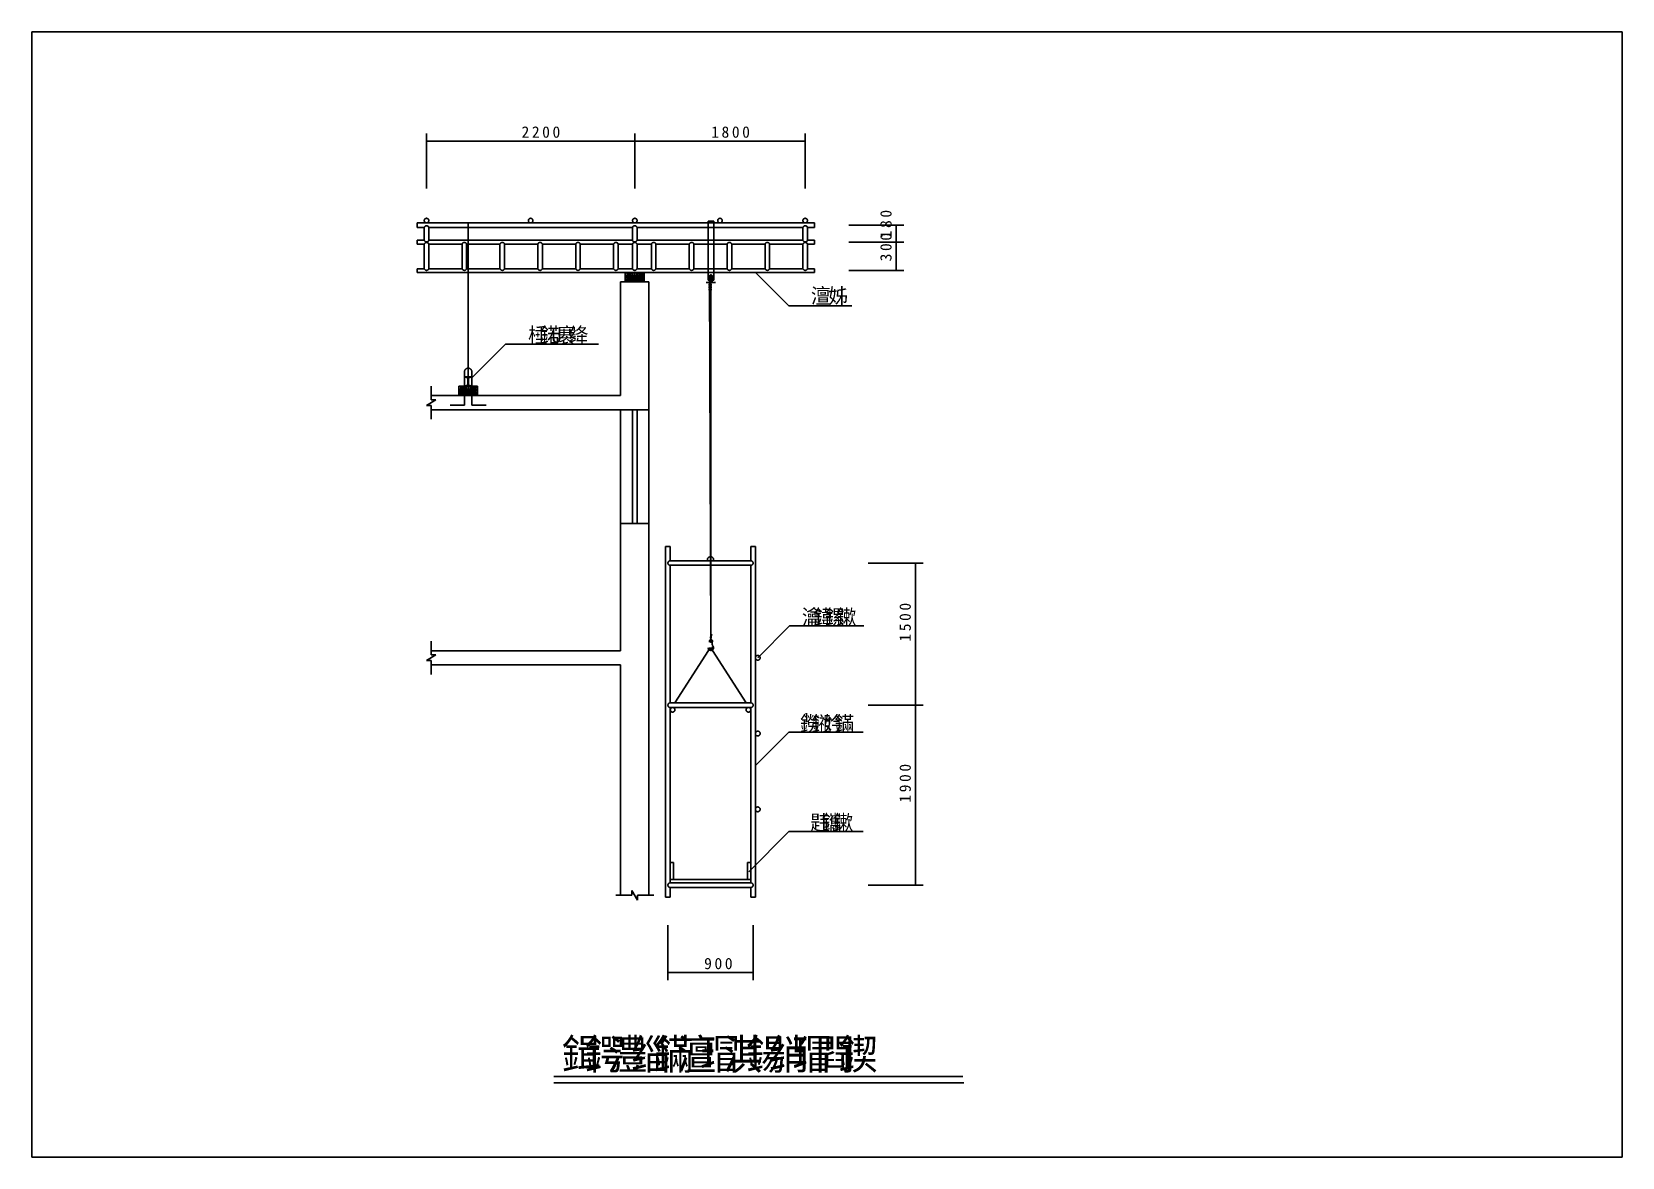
# Model space of a CAD drawing. Header units: metres. Extents: x 0 to 420, y 0 to 297.
import ezdxf

# ---------------------------------------------------------------- set-up
doc = ezdxf.new("R2010")
doc.units = ezdxf.units.M
doc.layers.add(' ', color=7, linetype='Continuous')
doc.layers.add('1651', color=7, linetype='Continuous')

msp = doc.modelspace()

# ---------------------------------------------------------------- texts
at = {"layer": ' '}
for s, height, p in [('2', 3, (129.33, 269.06)), ('2', 3, (132.06, 269.06)), ('0', 3, (134.78, 269.06)), ('0', 3, (137.51, 269.06)), ('1', 3, (179.42, 269.06)), ('8', 3, (182.15, 269.06)), ('0', 3, (184.88, 269.06)), ('0', 3, (187.6, 269.06)), ('澶', 4, (205.77, 225.32)), ('姊', 4, (210.33, 225.32)), ('棰', 4, (131.1, 214.94)), ('鍩', 4, (134.15, 214.94)), ('U', 4, (137.19, 214.94)), ('褰', 4, (138.71, 214.94)), ('绛', 4, (141.75, 214.94)), ('瀹', 4, (203.38, 140.55)), ('鍏', 4, (206.42, 140.55)), ('鏍', 4, (209.46, 140.55)), ('鏉', 4, (212.51, 140.55)), ('鐒', 4, (202.89, 112.4)), ('1', 2.5, (203.74, 114.81)), ('1', 2.5, (203.74, 114.81)), ('1', 2.5, (203.74, 114.81)), ('鎺', 4, (205.94, 112.4)), ('妗', 4, (208.98, 112.4)), ('鏋', 4, (212.02, 112.4)), ('韪', 4, (205.57, 86.34)), ('鑴', 4, (208.62, 86.34)), ('鏉', 4, (211.66, 86.34)), ('韪', 0.02, (206.77, 87.81)), ('鑴', 0.02, (206.78, 87.81)), ('鏉', 0.02, (206.8, 87.81)), ('9', 3, (177.56, 49.61)), ('0', 3, (180.29, 49.61)), ('0', 3, (183.02, 49.61))]:
    msp.add_text(s, height=height, dxfattribs=at).set_placement(p)
for s, p in [('0', (227.05, 247.96)), ('8', (227.05, 245.23)), ('0', (227.05, 241.88)), ('1', (227.05, 242.5)), ('0', (227.05, 239.15)), ('3', (227.05, 236.42)), ('0', (232.13, 144.25)), ('0', (232.13, 141.52)), ('5', (232.13, 138.8)), ('1', (232.13, 136.07)), ('0', (232.13, 101.75)), ('0', (232.13, 99.02)), ('9', (232.13, 96.3)), ('1', (232.13, 93.57))]:
    msp.add_text(s, height=3, rotation=90, dxfattribs=at).set_placement(p)
for s, p in [('鍓', (139.96, 23.16)), ('鍔', (146.04, 23.16)), ('澧', (152.13, 23.16)), ('缁', (158.22, 23.16)), ('鏋', (164.31, 23.16)), ('澶', (170.39, 23.16)), ('瑁', (176.48, 23.16)), ('淇', (182.57, 23.16)), ('鍚', (188.65, 23.16)), ('绡', (194.74, 23.16)), ('瑁', (200.83, 23.16)), ('閰', (206.91, 23.16)), ('鍥', (213, 23.16))]:
    msp.add_text(s, height=8).set_placement(p)

# ---------------------------------------------------------------- linework, layer by layer
at = {"layer": ' '}
for p, q in [((104.24, 255.65), (104.24, 270.15)), ((159.24, 255.65), (159.24, 270.15)), ((159.24, 255.65), (159.24, 270.15)), ((204.24, 255.65), (204.24, 270.15)), ((104.24, 268.15), (159.24, 268.15)), ((159.24, 268.15), (204.24, 268.15)), ((101.76, 246.59), (206.74, 246.59)), ((101.76, 246.59), (101.76, 245.39)), ((101.76, 245.39), (103.64, 245.39)), ((103.64, 245.39), (103.64, 241.99)), ((104.84, 245.39), (158.64, 245.39)), ((104.84, 245.39), (104.84, 241.99)), ((115.24, 203.49), (115.24, 246.59)), ((158.64, 245.39), (158.64, 241.99)), ((159.84, 245.39), (203.64, 245.39)), ((159.84, 245.39), (159.84, 241.99)), ((178.59, 246.99), (178.59, 231.49)), ((178.59, 246.99), (180.09, 246.99)), ((180.09, 246.99), (180.09, 231.49)), ((203.64, 245.39), (203.64, 241.99)), ((204.84, 245.39), (206.74, 245.39)), ((204.84, 245.39), (204.84, 241.99)), ((206.74, 246.59), (206.74, 245.39)), ((215.8, 245.99), (230.3, 245.99)), ((228.3, 241.49), (228.3, 245.99)), ((101.76, 241.99), (101.76, 240.99)), ((101.76, 241.99), (103.64, 241.99)), ((101.76, 240.99), (103.64, 240.99)), ((103.64, 240.99), (103.64, 234.49)), ((104.84, 241.99), (158.64, 241.99)), ((104.84, 240.99), (113.64, 240.99)), ((104.84, 240.99), (104.84, 234.49)), ((113.64, 240.99), (113.64, 234.49)), ((114.84, 240.99), (114.84, 234.49)), ((114.84, 240.99), (123.64, 240.99)), ((123.64, 240.99), (123.64, 234.49)), ((124.84, 240.99), (124.84, 234.49)), ((124.84, 240.99), (133.64, 240.99)), ((133.64, 240.99), (133.64, 234.49)), ((134.84, 240.99), (143.64, 240.99)), ((134.84, 240.99), (134.84, 234.49)), ((143.64, 240.99), (143.64, 234.49)), ((144.84, 240.99), (153.64, 240.99)), ((144.84, 240.99), (144.84, 234.49)), ((153.64, 240.99), (153.64, 234.49)), ((154.84, 240.99), (158.64, 240.99)), ((154.84, 240.99), (154.84, 234.49)), ((158.64, 240.99), (158.64, 234.49)), ((159.84, 241.99), (203.64, 241.99)), ((159.84, 240.99), (163.64, 240.99)), ((159.84, 240.99), (159.84, 234.49)), ((163.64, 240.99), (163.64, 234.49)), ((164.84, 240.99), (173.64, 240.99)), ((164.84, 240.99), (164.84, 234.49)), ((173.64, 240.99), (173.64, 234.49)), ((174.84, 240.99), (174.84, 234.49)), ((174.84, 240.99), (183.64, 240.99)), ((183.64, 240.99), (183.64, 234.49)), ((184.84, 240.99), (193.64, 240.99)), ((184.84, 240.99), (184.84, 234.49)), ((193.64, 240.99), (193.64, 234.49)), ((194.84, 240.99), (203.64, 240.99)), ((194.84, 240.99), (194.84, 234.49)), ((203.64, 240.99), (203.64, 234.49)), ((204.84, 241.99), (206.74, 241.99)), ((204.84, 240.99), (206.74, 240.99)), ((204.84, 240.99), (204.84, 234.49)), ((206.74, 241.99), (206.74, 240.99)), ((215.8, 241.49), (230.3, 241.49)), ((215.8, 241.49), (230.3, 241.49)), ((228.3, 241.49), (228.3, 233.99)), ((228.3, 241.49), (228.3, 239.49)), ((101.76, 234.49), (101.76, 233.49)), ((101.76, 234.49), (103.64, 234.49)), ((101.76, 233.49), (206.74, 233.49)), ((104.84, 234.49), (113.64, 234.49)), ((114.84, 234.49), (123.64, 234.49)), ((124.84, 234.49), (133.64, 234.49)), ((134.84, 234.49), (143.64, 234.49)), ((144.84, 234.49), (153.64, 234.49)), ((154.84, 234.49), (158.64, 234.49)), ((156.74, 233.49), (157.99, 233.49)), ((156.74, 230.99), (156.74, 233.49)), ((157.99, 230.99), (156.81, 231.13)), ((157.99, 230.99), (156.82, 232.79)), ((157.99, 230.99), (156.87, 231.64)), ((157.99, 230.99), (157.17, 233.42)), ((157.99, 230.99), (157.86, 233.15)), ((157.99, 230.99), (157.99, 233.49)), ((159.24, 233.49), (157.99, 233.49)), ((157.99, 230.99), (157.99, 233.49)), ((157.99, 230.99), (158.82, 233.42)), ((157.99, 230.99), (158.12, 233.15)), ((157.99, 230.99), (159.16, 232.79)), ((157.99, 230.99), (159.11, 231.64)), ((157.99, 230.99), (159.17, 231.13)), ((159.24, 230.99), (159.24, 233.49)), ((159.24, 233.49), (160.49, 233.49)), ((159.24, 230.99), (159.24, 233.49)), ((160.49, 230.99), (159.31, 231.13)), ((160.49, 230.99), (159.32, 232.79)), ((160.49, 230.99), (159.37, 231.64)), ((160.49, 230.99), (159.67, 233.42)), ((159.84, 234.49), (163.64, 234.49)), ((160.49, 230.99), (160.36, 233.15)), ((161.74, 233.49), (160.49, 233.49)), ((160.49, 230.99), (160.49, 233.49)), ((160.49, 230.99), (160.49, 233.49)), ((160.49, 230.99), (161.32, 233.42)), ((160.49, 230.99), (160.62, 233.15)), ((160.49, 230.99), (161.66, 232.79)), ((160.49, 230.99), (161.61, 231.64)), ((160.49, 230.99), (161.67, 231.13)), ((161.74, 230.99), (161.74, 233.49)), ((164.84, 234.49), (173.64, 234.49)), ((174.84, 234.49), (183.64, 234.49)), ((178.59, 231.49), (180.09, 231.49)), ((178.97, 232.49), (179.34, 136.17)), ((179.34, 232.49), (179.34, 136.17)), ((179.34, 232.49), (179.34, 230.86)), ((179.7, 232.49), (179.7, 230.86)), ((184.84, 234.49), (193.64, 234.49)), ((191.09, 233.49), (199.93, 224.65)), ((194.84, 234.49), (203.64, 234.49)), ((204.84, 234.49), (206.74, 234.49)), ((206.74, 234.49), (206.74, 233.49)), ((215.8, 233.99), (230.3, 233.99)), ((156.74, 230.99), (157.99, 230.99)), ((159.24, 230.99), (157.99, 230.99)), ((159.24, 230.99), (160.49, 230.99)), ((161.74, 230.99), (160.49, 230.99)), ((178.09, 230.86), (180.59, 230.86)), ((178.72, 230.24), (179.59, 230.24)), ((178.72, 229.61), (179.59, 229.61)), ((178.72, 228.99), (179.59, 228.99)), ((199.93, 224.65), (216.55, 224.65)), ((116.24, 205.72), (125.08, 214.56)), ((125.08, 214.56), (149.65, 214.56)), ((114.24, 207.24), (114.24, 198.49)), ((114.39, 205.99), (115.09, 205.69)), ((114.39, 205.99), (116.09, 205.99)), ((116.09, 205.99), (115.4, 205.69)), ((116.24, 207.24), (116.24, 198.49)), ((112.74, 200.99), (112.74, 203.49)), ((112.74, 203.49), (113.99, 203.49)), ((113.99, 200.99), (112.82, 202.79)), ((113.99, 200.99), (112.87, 201.64)), ((113.99, 200.99), (113.17, 203.42)), ((113.99, 200.99), (113.86, 203.15)), ((113.99, 200.99), (113.99, 203.49)), ((113.99, 200.99), (113.99, 203.49)), ((115.24, 203.49), (113.99, 203.49)), ((113.99, 200.99), (114.82, 203.42)), ((113.99, 200.99), (114.12, 203.15)), ((113.99, 200.99), (115.16, 202.79)), ((113.99, 200.99), (115.11, 201.64)), ((115.09, 203.78), (114.39, 203.49)), ((114.39, 203.49), (116.09, 203.49)), ((115.18, 205.55), (115.18, 203.93)), ((115.24, 200.99), (115.24, 203.49)), ((115.24, 200.99), (115.24, 203.49)), ((115.24, 203.49), (116.49, 203.49)), ((115.3, 205.55), (115.3, 203.93)), ((116.49, 200.99), (115.32, 202.79)), ((116.49, 200.99), (115.37, 201.64)), ((115.4, 203.78), (116.09, 203.49)), ((116.49, 200.99), (115.67, 203.42)), ((116.49, 200.99), (116.36, 203.15)), ((116.49, 200.99), (116.49, 203.49)), ((116.49, 200.99), (116.49, 203.49)), ((117.74, 203.49), (116.49, 203.49)), ((116.49, 200.99), (117.32, 203.42)), ((116.49, 200.99), (116.62, 203.15)), ((116.49, 200.99), (117.66, 202.79)), ((116.49, 200.99), (117.61, 201.64)), ((117.74, 200.99), (117.74, 203.49)), ((114.24, 198.49), (110.49, 198.49)), ((112.74, 200.99), (113.99, 200.99)), ((113.99, 200.99), (112.81, 201.13)), ((113.99, 200.99), (115.17, 201.13)), ((115.24, 200.99), (113.99, 200.99)), ((115.24, 200.99), (116.49, 200.99)), ((116.49, 200.99), (115.31, 201.13)), ((116.24, 198.49), (119.99, 198.49)), ((116.49, 200.99), (117.67, 201.13)), ((117.74, 200.99), (116.49, 200.99)), ((167.39, 161.15), (167.39, 68.65)), ((167.39, 161.15), (168.59, 161.15)), ((168.59, 161.15), (168.59, 157.4)), ((189.89, 161.15), (189.89, 157.4)), ((189.89, 161.15), (191.09, 161.15)), ((191.09, 161.15), (191.09, 68.65)), ((168.59, 157.4), (189.89, 157.4)), ((168.59, 156.2), (168.59, 119.9)), ((168.59, 156.2), (189.89, 156.2)), ((189.89, 156.2), (189.89, 119.9)), ((220.88, 156.8), (235.38, 156.8)), ((233.38, 156.8), (233.38, 119.3)), ((191.72, 131.8), (200.13, 140.21)), ((200.13, 140.21), (219.75, 140.21)), ((179.09, 137.17), (179.59, 137.17)), ((179.34, 137.17), (179.59, 138.02)), ((169.84, 119.9), (178.69, 133.76)), ((179.79, 133.76), (188.64, 119.9)), ((168.59, 119.9), (189.89, 119.9)), ((168.59, 118.7), (168.59, 72.4)), ((168.59, 118.7), (189.89, 118.7)), ((189.89, 118.7), (189.89, 72.4)), ((220.88, 119.3), (235.38, 119.3)), ((220.88, 119.3), (235.38, 119.3)), ((233.38, 119.3), (233.38, 71.8)), ((191.09, 103.33), (199.93, 112.17)), ((199.93, 112.17), (219.55, 112.17)), ((189.32, 75.31), (199.93, 85.92)), ((199.93, 85.92), (219.55, 85.92)), ((168.59, 77.77), (169.47, 77.77)), ((169.47, 77.77), (169.47, 73.27)), ((189.02, 77.77), (189.02, 73.27)), ((189.02, 77.77), (189.89, 77.77)), ((168.59, 73.27), (189.89, 73.27)), ((168.59, 72.4), (189.89, 72.4)), ((220.88, 71.8), (235.38, 71.8)), ((167.39, 68.65), (168.59, 68.65)), ((168.59, 71.2), (189.89, 71.2)), ((168.59, 71.2), (168.59, 68.65)), ((189.89, 71.2), (189.89, 68.65)), ((189.89, 68.65), (191.09, 68.65)), ((167.99, 61.2), (167.99, 46.7)), ((190.49, 61.2), (190.49, 46.7)), ((167.99, 48.7), (190.49, 48.7))]:
    msp.add_line(p, q, dxfattribs=at)
for points in [[(104.84, 247.19), (104.84, 247.24), (104.83, 247.3), (104.82, 247.36), (104.8, 247.42), (104.77, 247.47), (104.74, 247.52), (104.71, 247.57), (104.67, 247.61), (104.62, 247.65), (104.58, 247.68), (104.52, 247.72), (104.47, 247.74), (104.42, 247.76), (104.36, 247.77), (104.3, 247.78), (104.24, 247.79), (104.18, 247.78), (104.12, 247.77), (104.07, 247.76), (104.01, 247.74), (103.96, 247.72), (103.91, 247.68), (103.86, 247.65), (103.82, 247.61), (103.78, 247.57), (103.74, 247.52), (103.71, 247.47), (103.69, 247.42), (103.67, 247.36), (103.65, 247.3), (103.64, 247.24), (103.64, 247.19), (103.64, 247.13), (103.65, 247.07), (103.67, 247.01), (103.69, 246.96), (103.71, 246.9), (103.74, 246.85), (103.78, 246.81), (103.82, 246.76), (103.86, 246.72), (103.91, 246.69), (103.96, 246.66), (104.01, 246.63), (104.07, 246.61), (104.12, 246.6), (104.18, 246.59), (104.24, 246.59), (104.3, 246.59), (104.36, 246.6), (104.42, 246.61), (104.47, 246.63), (104.52, 246.66), (104.58, 246.69), (104.62, 246.72), (104.67, 246.76), (104.71, 246.81), (104.74, 246.85), (104.77, 246.9), (104.8, 246.96), (104.82, 247.01), (104.83, 247.07), (104.84, 247.13), (104.84, 247.19)], [(104.84, 245.39), (104.82, 245.43), (104.8, 245.49), (104.77, 245.54), (104.73, 245.59), (104.69, 245.64), (104.64, 245.68), (104.59, 245.72), (104.54, 245.75), (104.48, 245.78), (104.42, 245.8), (104.36, 245.81), (104.3, 245.82), (104.24, 245.82), (104.18, 245.82), (104.12, 245.81), (104.06, 245.8), (104, 245.78), (103.94, 245.75), (103.89, 245.72), (103.84, 245.68), (103.8, 245.64), (103.75, 245.59), (103.72, 245.54), (103.69, 245.49), (103.66, 245.43), (103.64, 245.39)], [(132.34, 247.19), (132.34, 247.24), (132.33, 247.3), (132.32, 247.36), (132.3, 247.42), (132.27, 247.47), (132.24, 247.52), (132.21, 247.57), (132.17, 247.61), (132.12, 247.65), (132.08, 247.68), (132.02, 247.72), (131.97, 247.74), (131.92, 247.76), (131.86, 247.77), (131.8, 247.78), (131.74, 247.79), (131.68, 247.78), (131.62, 247.77), (131.57, 247.76), (131.51, 247.74), (131.46, 247.72), (131.41, 247.68), (131.36, 247.65), (131.32, 247.61), (131.28, 247.57), (131.24, 247.52), (131.21, 247.47), (131.19, 247.42), (131.17, 247.36), (131.15, 247.3), (131.14, 247.24), (131.14, 247.19), (131.14, 247.13), (131.15, 247.07), (131.17, 247.01), (131.19, 246.96), (131.21, 246.9), (131.24, 246.85), (131.28, 246.81), (131.32, 246.76), (131.36, 246.72), (131.41, 246.69), (131.46, 246.66), (131.51, 246.63), (131.57, 246.61), (131.62, 246.6), (131.68, 246.59), (131.74, 246.59), (131.8, 246.59), (131.86, 246.6), (131.92, 246.61), (131.97, 246.63), (132.02, 246.66), (132.08, 246.69), (132.12, 246.72), (132.17, 246.76), (132.21, 246.81), (132.24, 246.85), (132.27, 246.9), (132.3, 246.96), (132.32, 247.01), (132.33, 247.07), (132.34, 247.13), (132.34, 247.19)], [(159.84, 247.19), (159.84, 247.24), (159.83, 247.3), (159.82, 247.36), (159.8, 247.42), (159.77, 247.47), (159.74, 247.52), (159.71, 247.57), (159.67, 247.61), (159.62, 247.65), (159.58, 247.68), (159.52, 247.72), (159.47, 247.74), (159.42, 247.76), (159.36, 247.77), (159.3, 247.78), (159.24, 247.79), (159.18, 247.78), (159.12, 247.77), (159.07, 247.76), (159.01, 247.74), (158.96, 247.72), (158.91, 247.68), (158.86, 247.65), (158.82, 247.61), (158.78, 247.57), (158.74, 247.52), (158.71, 247.47), (158.69, 247.42), (158.67, 247.36), (158.65, 247.3), (158.64, 247.24), (158.64, 247.19), (158.64, 247.13), (158.65, 247.07), (158.67, 247.01), (158.69, 246.96), (158.71, 246.9), (158.74, 246.85), (158.78, 246.81), (158.82, 246.76), (158.86, 246.72), (158.91, 246.69), (158.96, 246.66), (159.01, 246.63), (159.07, 246.61), (159.12, 246.6), (159.18, 246.59), (159.24, 246.59), (159.3, 246.59), (159.36, 246.6), (159.42, 246.61), (159.47, 246.63), (159.52, 246.66), (159.58, 246.69), (159.62, 246.72), (159.67, 246.76), (159.71, 246.81), (159.74, 246.85), (159.77, 246.9), (159.8, 246.96), (159.82, 247.01), (159.83, 247.07), (159.84, 247.13), (159.84, 247.19)], [(159.84, 245.39), (159.82, 245.43), (159.8, 245.49), (159.77, 245.54), (159.73, 245.59), (159.69, 245.64), (159.64, 245.68), (159.59, 245.72), (159.54, 245.75), (159.48, 245.78), (159.42, 245.8), (159.36, 245.81), (159.3, 245.82), (159.24, 245.82), (159.18, 245.82), (159.12, 245.81), (159.06, 245.8), (159, 245.78), (158.94, 245.75), (158.89, 245.72), (158.84, 245.68), (158.8, 245.64), (158.75, 245.59), (158.72, 245.54), (158.69, 245.49), (158.66, 245.43), (158.64, 245.39)], [(182.34, 247.19), (182.34, 247.24), (182.33, 247.3), (182.32, 247.36), (182.3, 247.42), (182.27, 247.47), (182.24, 247.52), (182.21, 247.57), (182.17, 247.61), (182.12, 247.65), (182.08, 247.68), (182.02, 247.72), (181.97, 247.74), (181.92, 247.76), (181.86, 247.77), (181.8, 247.78), (181.74, 247.79), (181.68, 247.78), (181.62, 247.77), (181.57, 247.76), (181.51, 247.74), (181.46, 247.72), (181.41, 247.68), (181.36, 247.65), (181.32, 247.61), (181.28, 247.57), (181.24, 247.52), (181.21, 247.47), (181.19, 247.42), (181.17, 247.36), (181.15, 247.3), (181.14, 247.24), (181.14, 247.19), (181.14, 247.13), (181.15, 247.07), (181.17, 247.01), (181.19, 246.96), (181.21, 246.9), (181.24, 246.85), (181.28, 246.81), (181.32, 246.76), (181.36, 246.72), (181.41, 246.69), (181.46, 246.66), (181.51, 246.63), (181.57, 246.61), (181.62, 246.6), (181.68, 246.59), (181.74, 246.59), (181.8, 246.59), (181.86, 246.6), (181.92, 246.61), (181.97, 246.63), (182.02, 246.66), (182.08, 246.69), (182.12, 246.72), (182.17, 246.76), (182.21, 246.81), (182.24, 246.85), (182.27, 246.9), (182.3, 246.96), (182.32, 247.01), (182.33, 247.07), (182.34, 247.13), (182.34, 247.19)], [(204.84, 247.19), (204.84, 247.24), (204.83, 247.3), (204.82, 247.36), (204.8, 247.42), (204.77, 247.47), (204.74, 247.52), (204.71, 247.57), (204.67, 247.61), (204.62, 247.65), (204.58, 247.68), (204.52, 247.72), (204.47, 247.74), (204.42, 247.76), (204.36, 247.77), (204.3, 247.78), (204.24, 247.79), (204.18, 247.78), (204.12, 247.77), (204.07, 247.76), (204.01, 247.74), (203.96, 247.72), (203.91, 247.68), (203.86, 247.65), (203.82, 247.61), (203.78, 247.57), (203.74, 247.52), (203.71, 247.47), (203.69, 247.42), (203.67, 247.36), (203.65, 247.3), (203.64, 247.24), (203.64, 247.19), (203.64, 247.13), (203.65, 247.07), (203.67, 247.01), (203.69, 246.96), (203.71, 246.9), (203.74, 246.85), (203.78, 246.81), (203.82, 246.76), (203.86, 246.72), (203.91, 246.69), (203.96, 246.66), (204.01, 246.63), (204.07, 246.61), (204.12, 246.6), (204.18, 246.59), (204.24, 246.59), (204.3, 246.59), (204.36, 246.6), (204.42, 246.61), (204.47, 246.63), (204.52, 246.66), (204.58, 246.69), (204.62, 246.72), (204.67, 246.76), (204.71, 246.81), (204.74, 246.85), (204.77, 246.9), (204.8, 246.96), (204.82, 247.01), (204.83, 247.07), (204.84, 247.13), (204.84, 247.19)], [(204.84, 245.39), (204.82, 245.43), (204.8, 245.49), (204.77, 245.54), (204.73, 245.59), (204.69, 245.64), (204.64, 245.68), (204.59, 245.72), (204.54, 245.75), (204.48, 245.78), (204.42, 245.8), (204.36, 245.81), (204.3, 245.82), (204.24, 245.82), (204.18, 245.82), (204.12, 245.81), (204.06, 245.8), (204, 245.78), (203.94, 245.75), (203.89, 245.72), (203.84, 245.68), (203.8, 245.64), (203.75, 245.59), (203.72, 245.54), (203.69, 245.49), (203.66, 245.43), (203.64, 245.39)], [(103.64, 241.99), (103.66, 241.94), (103.69, 241.88), (103.72, 241.83), (103.75, 241.78), (103.8, 241.73), (103.84, 241.69), (103.89, 241.65), (103.94, 241.62), (104, 241.6), (104.06, 241.58), (104.12, 241.56), (104.18, 241.55), (104.24, 241.55), (104.3, 241.55), (104.36, 241.56), (104.42, 241.58), (104.48, 241.6), (104.54, 241.62), (104.59, 241.65), (104.64, 241.69), (104.69, 241.73), (104.73, 241.78), (104.77, 241.83), (104.8, 241.88), (104.82, 241.94), (104.84, 241.99)], [(104.84, 240.99), (104.82, 241.03), (104.8, 241.09), (104.77, 241.14), (104.73, 241.19), (104.69, 241.24), (104.64, 241.28), (104.59, 241.32), (104.54, 241.35), (104.48, 241.38), (104.42, 241.4), (104.36, 241.41), (104.3, 241.42), (104.24, 241.42), (104.18, 241.42), (104.12, 241.41), (104.06, 241.4), (104, 241.38), (103.94, 241.35), (103.89, 241.32), (103.84, 241.28), (103.8, 241.24), (103.75, 241.19), (103.72, 241.14), (103.69, 241.09), (103.66, 241.03), (103.64, 240.99)], [(114.84, 240.99), (114.82, 241.03), (114.8, 241.09), (114.77, 241.14), (114.73, 241.19), (114.69, 241.24), (114.64, 241.28), (114.59, 241.32), (114.54, 241.35), (114.48, 241.38), (114.42, 241.4), (114.36, 241.41), (114.3, 241.42), (114.24, 241.42), (114.18, 241.42), (114.12, 241.41), (114.06, 241.4), (114, 241.38), (113.94, 241.35), (113.89, 241.32), (113.84, 241.28), (113.8, 241.24), (113.75, 241.19), (113.72, 241.14), (113.69, 241.09), (113.66, 241.03), (113.64, 240.99)], [(124.84, 240.99), (124.82, 241.03), (124.8, 241.09), (124.77, 241.14), (124.73, 241.19), (124.69, 241.24), (124.64, 241.28), (124.59, 241.32), (124.54, 241.35), (124.48, 241.38), (124.42, 241.4), (124.36, 241.41), (124.3, 241.42), (124.24, 241.42), (124.18, 241.42), (124.12, 241.41), (124.06, 241.4), (124, 241.38), (123.94, 241.35), (123.89, 241.32), (123.84, 241.28), (123.8, 241.24), (123.75, 241.19), (123.72, 241.14), (123.69, 241.09), (123.66, 241.03), (123.64, 240.99)], [(134.84, 240.99), (134.82, 241.03), (134.8, 241.09), (134.77, 241.14), (134.73, 241.19), (134.69, 241.24), (134.64, 241.28), (134.59, 241.32), (134.54, 241.35), (134.48, 241.38), (134.42, 241.4), (134.36, 241.41), (134.3, 241.42), (134.24, 241.42), (134.18, 241.42), (134.12, 241.41), (134.06, 241.4), (134, 241.38), (133.94, 241.35), (133.89, 241.32), (133.84, 241.28), (133.8, 241.24), (133.75, 241.19), (133.72, 241.14), (133.69, 241.09), (133.66, 241.03), (133.64, 240.99)], [(144.84, 240.99), (144.82, 241.03), (144.8, 241.09), (144.77, 241.14), (144.73, 241.19), (144.69, 241.24), (144.64, 241.28), (144.59, 241.32), (144.54, 241.35), (144.48, 241.38), (144.42, 241.4), (144.36, 241.41), (144.3, 241.42), (144.24, 241.42), (144.18, 241.42), (144.12, 241.41), (144.06, 241.4), (144, 241.38), (143.94, 241.35), (143.89, 241.32), (143.84, 241.28), (143.8, 241.24), (143.75, 241.19), (143.72, 241.14), (143.69, 241.09), (143.66, 241.03), (143.64, 240.99)], [(154.84, 240.99), (154.82, 241.03), (154.8, 241.09), (154.77, 241.14), (154.73, 241.19), (154.69, 241.24), (154.64, 241.28), (154.59, 241.32), (154.54, 241.35), (154.48, 241.38), (154.42, 241.4), (154.36, 241.41), (154.3, 241.42), (154.24, 241.42), (154.18, 241.42), (154.12, 241.41), (154.06, 241.4), (154, 241.38), (153.94, 241.35), (153.89, 241.32), (153.84, 241.28), (153.8, 241.24), (153.75, 241.19), (153.72, 241.14), (153.69, 241.09), (153.66, 241.03), (153.64, 240.99)], [(158.64, 241.99), (158.66, 241.94), (158.69, 241.88), (158.72, 241.83), (158.75, 241.78), (158.8, 241.73), (158.84, 241.69), (158.89, 241.65), (158.94, 241.62), (159, 241.6), (159.06, 241.58), (159.12, 241.56), (159.18, 241.55), (159.24, 241.55), (159.3, 241.55), (159.36, 241.56), (159.42, 241.58), (159.48, 241.6), (159.54, 241.62), (159.59, 241.65), (159.64, 241.69), (159.69, 241.73), (159.73, 241.78), (159.77, 241.83), (159.8, 241.88), (159.82, 241.94), (159.84, 241.99)], [(159.84, 240.99), (159.82, 241.03), (159.8, 241.09), (159.77, 241.14), (159.73, 241.19), (159.69, 241.24), (159.64, 241.28), (159.59, 241.32), (159.54, 241.35), (159.48, 241.38), (159.42, 241.4), (159.36, 241.41), (159.3, 241.42), (159.24, 241.42), (159.18, 241.42), (159.12, 241.41), (159.06, 241.4), (159, 241.38), (158.94, 241.35), (158.89, 241.32), (158.84, 241.28), (158.8, 241.24), (158.75, 241.19), (158.72, 241.14), (158.69, 241.09), (158.66, 241.03), (158.64, 240.99)], [(164.84, 240.99), (164.82, 241.03), (164.8, 241.09), (164.77, 241.14), (164.73, 241.19), (164.69, 241.24), (164.64, 241.28), (164.59, 241.32), (164.54, 241.35), (164.48, 241.38), (164.42, 241.4), (164.36, 241.41), (164.3, 241.42), (164.24, 241.42), (164.18, 241.42), (164.12, 241.41), (164.06, 241.4), (164, 241.38), (163.94, 241.35), (163.89, 241.32), (163.84, 241.28), (163.8, 241.24), (163.75, 241.19), (163.72, 241.14), (163.69, 241.09), (163.66, 241.03), (163.64, 240.99)], [(174.84, 240.99), (174.82, 241.03), (174.8, 241.09), (174.77, 241.14), (174.73, 241.19), (174.69, 241.24), (174.64, 241.28), (174.59, 241.32), (174.54, 241.35), (174.48, 241.38), (174.42, 241.4), (174.36, 241.41), (174.3, 241.42), (174.24, 241.42), (174.18, 241.42), (174.12, 241.41), (174.06, 241.4), (174, 241.38), (173.94, 241.35), (173.89, 241.32), (173.84, 241.28), (173.8, 241.24), (173.75, 241.19), (173.72, 241.14), (173.69, 241.09), (173.66, 241.03), (173.64, 240.99)], [(184.84, 240.99), (184.82, 241.03), (184.8, 241.09), (184.77, 241.14), (184.73, 241.19), (184.69, 241.24), (184.64, 241.28), (184.59, 241.32), (184.54, 241.35), (184.48, 241.38), (184.42, 241.4), (184.36, 241.41), (184.3, 241.42), (184.24, 241.42), (184.18, 241.42), (184.12, 241.41), (184.06, 241.4), (184, 241.38), (183.94, 241.35), (183.89, 241.32), (183.84, 241.28), (183.8, 241.24), (183.75, 241.19), (183.72, 241.14), (183.69, 241.09), (183.66, 241.03), (183.64, 240.99)], [(194.84, 240.99), (194.82, 241.03), (194.8, 241.09), (194.77, 241.14), (194.73, 241.19), (194.69, 241.24), (194.64, 241.28), (194.59, 241.32), (194.54, 241.35), (194.48, 241.38), (194.42, 241.4), (194.36, 241.41), (194.3, 241.42), (194.24, 241.42), (194.18, 241.42), (194.12, 241.41), (194.06, 241.4), (194, 241.38), (193.94, 241.35), (193.89, 241.32), (193.84, 241.28), (193.8, 241.24), (193.75, 241.19), (193.72, 241.14), (193.69, 241.09), (193.66, 241.03), (193.64, 240.99)], [(203.64, 241.99), (203.66, 241.94), (203.69, 241.88), (203.72, 241.83), (203.75, 241.78), (203.8, 241.73), (203.84, 241.69), (203.89, 241.65), (203.94, 241.62), (204, 241.6), (204.06, 241.58), (204.12, 241.56), (204.18, 241.55), (204.24, 241.55), (204.3, 241.55), (204.36, 241.56), (204.42, 241.58), (204.48, 241.6), (204.54, 241.62), (204.59, 241.65), (204.64, 241.69), (204.69, 241.73), (204.73, 241.78), (204.77, 241.83), (204.8, 241.88), (204.82, 241.94), (204.84, 241.99)], [(204.84, 240.99), (204.82, 241.03), (204.8, 241.09), (204.77, 241.14), (204.73, 241.19), (204.69, 241.24), (204.64, 241.28), (204.59, 241.32), (204.54, 241.35), (204.48, 241.38), (204.42, 241.4), (204.36, 241.41), (204.3, 241.42), (204.24, 241.42), (204.18, 241.42), (204.12, 241.41), (204.06, 241.4), (204, 241.38), (203.94, 241.35), (203.89, 241.32), (203.84, 241.28), (203.8, 241.24), (203.75, 241.19), (203.72, 241.14), (203.69, 241.09), (203.66, 241.03), (203.64, 240.99)], [(103.64, 234.49), (103.66, 234.44), (103.69, 234.38), (103.72, 234.33), (103.75, 234.28), (103.8, 234.23), (103.84, 234.19), (103.89, 234.15), (103.94, 234.12), (104, 234.1), (104.06, 234.08), (104.12, 234.06), (104.18, 234.05), (104.24, 234.05), (104.3, 234.05), (104.36, 234.06), (104.42, 234.08), (104.48, 234.1), (104.54, 234.12), (104.59, 234.15), (104.64, 234.19), (104.69, 234.23), (104.73, 234.28), (104.77, 234.33), (104.8, 234.38), (104.82, 234.44), (104.84, 234.49)], [(113.64, 234.49), (113.66, 234.44), (113.69, 234.38), (113.72, 234.33), (113.75, 234.28), (113.8, 234.23), (113.84, 234.19), (113.89, 234.15), (113.94, 234.12), (114, 234.1), (114.06, 234.08), (114.12, 234.06), (114.18, 234.05), (114.24, 234.05), (114.3, 234.05), (114.36, 234.06), (114.42, 234.08), (114.48, 234.1), (114.54, 234.12), (114.59, 234.15), (114.64, 234.19), (114.69, 234.23), (114.73, 234.28), (114.77, 234.33), (114.8, 234.38), (114.82, 234.44), (114.84, 234.49)], [(123.64, 234.49), (123.66, 234.44), (123.69, 234.38), (123.72, 234.33), (123.75, 234.28), (123.8, 234.23), (123.84, 234.19), (123.89, 234.15), (123.94, 234.12), (124, 234.1), (124.06, 234.08), (124.12, 234.06), (124.18, 234.05), (124.24, 234.05), (124.3, 234.05), (124.36, 234.06), (124.42, 234.08), (124.48, 234.1), (124.54, 234.12), (124.59, 234.15), (124.64, 234.19), (124.69, 234.23), (124.73, 234.28), (124.77, 234.33), (124.8, 234.38), (124.82, 234.44), (124.84, 234.49)], [(133.64, 234.49), (133.66, 234.44), (133.69, 234.38), (133.72, 234.33), (133.75, 234.28), (133.8, 234.23), (133.84, 234.19), (133.89, 234.15), (133.94, 234.12), (134, 234.1), (134.06, 234.08), (134.12, 234.06), (134.18, 234.05), (134.24, 234.05), (134.3, 234.05), (134.36, 234.06), (134.42, 234.08), (134.48, 234.1), (134.54, 234.12), (134.59, 234.15), (134.64, 234.19), (134.69, 234.23), (134.73, 234.28), (134.77, 234.33), (134.8, 234.38), (134.82, 234.44), (134.84, 234.49)], [(143.64, 234.49), (143.66, 234.44), (143.69, 234.38), (143.72, 234.33), (143.75, 234.28), (143.8, 234.23), (143.84, 234.19), (143.89, 234.15), (143.94, 234.12), (144, 234.1), (144.06, 234.08), (144.12, 234.06), (144.18, 234.05), (144.24, 234.05), (144.3, 234.05), (144.36, 234.06), (144.42, 234.08), (144.48, 234.1), (144.54, 234.12), (144.59, 234.15), (144.64, 234.19), (144.69, 234.23), (144.73, 234.28), (144.77, 234.33), (144.8, 234.38), (144.82, 234.44), (144.84, 234.49)], [(153.64, 234.49), (153.66, 234.44), (153.69, 234.38), (153.72, 234.33), (153.75, 234.28), (153.8, 234.23), (153.84, 234.19), (153.89, 234.15), (153.94, 234.12), (154, 234.1), (154.06, 234.08), (154.12, 234.06), (154.18, 234.05), (154.24, 234.05), (154.3, 234.05), (154.36, 234.06), (154.42, 234.08), (154.48, 234.1), (154.54, 234.12), (154.59, 234.15), (154.64, 234.19), (154.69, 234.23), (154.73, 234.28), (154.77, 234.33), (154.8, 234.38), (154.82, 234.44), (154.84, 234.49)], [(157.99, 233.32), (157.82, 233.26), (157.68, 233.19), (157.54, 233.1), (157.4, 233), (157.28, 232.89), (157.17, 232.77), (157.07, 232.64), (156.99, 232.5), (156.92, 232.35), (156.86, 232.2), (156.82, 232.04), (156.8, 231.87), (156.79, 231.71), (156.8, 231.55), (156.82, 231.38), (156.86, 231.22), (156.92, 231.07), (156.96, 230.99)], [(157.99, 232.51), (157.89, 232.49), (157.8, 232.45), (157.71, 232.41), (157.62, 232.36), (157.54, 232.3), (157.46, 232.23), (157.4, 232.16), (157.34, 232.08), (157.29, 231.99), (157.24, 231.9), (157.21, 231.81), (157.19, 231.71), (157.17, 231.61), (157.17, 231.51), (157.17, 231.41), (157.19, 231.31), (157.21, 231.21), (157.24, 231.12), (157.29, 231.03), (157.31, 230.99)], [(157.99, 231.93), (157.94, 231.91), (157.88, 231.89), (157.83, 231.87), (157.78, 231.84), (157.73, 231.8), (157.69, 231.76), (157.65, 231.72), (157.61, 231.67), (157.58, 231.62), (157.56, 231.56), (157.53, 231.51), (157.52, 231.45), (157.51, 231.39), (157.51, 231.33), (157.51, 231.27), (157.52, 231.21), (157.53, 231.15), (157.56, 231.1), (157.58, 231.04), (157.61, 230.99), (157.62, 230.99)], [(157.99, 231.47), (157.97, 231.46), (157.94, 231.44), (157.91, 231.43), (157.89, 231.41), (157.86, 231.39), (157.84, 231.37), (157.82, 231.34), (157.81, 231.31), (157.79, 231.29), (157.78, 231.26), (157.78, 231.23), (157.77, 231.2), (157.77, 231.17), (157.77, 231.13), (157.78, 231.1), (157.78, 231.07), (157.79, 231.04), (157.81, 231.02), (157.82, 230.99), (157.83, 230.99)], [(159.03, 230.99), (159.07, 231.07), (159.12, 231.22), (159.16, 231.38), (159.18, 231.55), (159.19, 231.71), (159.18, 231.87), (159.16, 232.04), (159.12, 232.2), (159.07, 232.35), (158.99, 232.5), (158.91, 232.64), (158.81, 232.77), (158.7, 232.89), (158.58, 233), (158.45, 233.1), (158.31, 233.19), (158.16, 233.26), (158, 233.31), (157.99, 233.32)], [(158.67, 230.99), (158.7, 231.03), (158.74, 231.12), (158.77, 231.21), (158.8, 231.31), (158.81, 231.41), (158.82, 231.51), (158.81, 231.61), (158.8, 231.71), (158.77, 231.81), (158.74, 231.9), (158.7, 231.99), (158.65, 232.08), (158.59, 232.16), (158.52, 232.23), (158.45, 232.3), (158.36, 232.36), (158.28, 232.41), (158.19, 232.45), (158.09, 232.49), (158, 232.51), (157.99, 232.51)], [(158.37, 230.99), (158.37, 230.99), (158.4, 231.04), (158.43, 231.1), (158.45, 231.15), (158.46, 231.21), (158.47, 231.27), (158.48, 231.33), (158.47, 231.39), (158.46, 231.45), (158.45, 231.51), (158.43, 231.56), (158.4, 231.62), (158.37, 231.67), (158.34, 231.72), (158.3, 231.76), (158.25, 231.8), (158.2, 231.84), (158.15, 231.87), (158.1, 231.89), (158.04, 231.91), (157.99, 231.93)], [(158.16, 230.99), (158.16, 230.99), (158.18, 231.02), (158.19, 231.04), (158.2, 231.07), (158.21, 231.1), (158.21, 231.13), (158.21, 231.17), (158.21, 231.2), (158.21, 231.23), (158.2, 231.26), (158.19, 231.29), (158.18, 231.31), (158.16, 231.34), (158.14, 231.37), (158.12, 231.39), (158.1, 231.41), (158.07, 231.43), (158.05, 231.44), (158.02, 231.46), (157.99, 231.47)], [(158.64, 234.49), (158.66, 234.44), (158.69, 234.38), (158.72, 234.33), (158.75, 234.28), (158.8, 234.23), (158.84, 234.19), (158.89, 234.15), (158.94, 234.12), (159, 234.1), (159.06, 234.08), (159.12, 234.06), (159.18, 234.05), (159.24, 234.05), (159.3, 234.05), (159.36, 234.06), (159.42, 234.08), (159.48, 234.1), (159.54, 234.12), (159.59, 234.15), (159.64, 234.19), (159.69, 234.23), (159.73, 234.28), (159.77, 234.33), (159.8, 234.38), (159.82, 234.44), (159.84, 234.49)], [(160.49, 233.32), (160.32, 233.26), (160.18, 233.19), (160.04, 233.1), (159.9, 233), (159.78, 232.89), (159.67, 232.77), (159.57, 232.64), (159.49, 232.5), (159.42, 232.35), (159.36, 232.2), (159.32, 232.04), (159.3, 231.87), (159.29, 231.71), (159.3, 231.55), (159.32, 231.38), (159.36, 231.22), (159.42, 231.07), (159.46, 230.99)], [(160.49, 232.51), (160.39, 232.49), (160.3, 232.45), (160.21, 232.41), (160.12, 232.36), (160.04, 232.3), (159.96, 232.23), (159.9, 232.16), (159.84, 232.08), (159.79, 231.99), (159.74, 231.9), (159.71, 231.81), (159.69, 231.71), (159.67, 231.61), (159.67, 231.51), (159.67, 231.41), (159.69, 231.31), (159.71, 231.21), (159.74, 231.12), (159.79, 231.03), (159.81, 230.99)], [(160.49, 231.93), (160.44, 231.91), (160.38, 231.89), (160.33, 231.87), (160.28, 231.84), (160.23, 231.8), (160.19, 231.76), (160.15, 231.72), (160.11, 231.67), (160.08, 231.62), (160.06, 231.56), (160.03, 231.51), (160.02, 231.45), (160.01, 231.39), (160.01, 231.33), (160.01, 231.27), (160.02, 231.21), (160.03, 231.15), (160.06, 231.1), (160.08, 231.04), (160.11, 230.99), (160.12, 230.99)], [(160.49, 231.47), (160.47, 231.46), (160.44, 231.44), (160.41, 231.43), (160.39, 231.41), (160.36, 231.39), (160.34, 231.37), (160.32, 231.34), (160.31, 231.31), (160.29, 231.29), (160.28, 231.26), (160.28, 231.23), (160.27, 231.2), (160.27, 231.17), (160.27, 231.13), (160.28, 231.1), (160.28, 231.07), (160.29, 231.04), (160.31, 231.02), (160.32, 230.99), (160.33, 230.99)], [(161.53, 230.99), (161.57, 231.07), (161.62, 231.22), (161.66, 231.38), (161.68, 231.55), (161.69, 231.71), (161.68, 231.87), (161.66, 232.04), (161.62, 232.2), (161.57, 232.35), (161.49, 232.5), (161.41, 232.64), (161.31, 232.77), (161.2, 232.89), (161.08, 233), (160.95, 233.1), (160.81, 233.19), (160.66, 233.26), (160.5, 233.31), (160.49, 233.32)], [(161.17, 230.99), (161.2, 231.03), (161.24, 231.12), (161.27, 231.21), (161.3, 231.31), (161.31, 231.41), (161.32, 231.51), (161.31, 231.61), (161.3, 231.71), (161.27, 231.81), (161.24, 231.9), (161.2, 231.99), (161.15, 232.08), (161.09, 232.16), (161.02, 232.23), (160.95, 232.3), (160.86, 232.36), (160.78, 232.41), (160.69, 232.45), (160.59, 232.49), (160.5, 232.51), (160.49, 232.51)], [(160.87, 230.99), (160.87, 230.99), (160.9, 231.04), (160.93, 231.1), (160.95, 231.15), (160.96, 231.21), (160.97, 231.27), (160.98, 231.33), (160.97, 231.39), (160.96, 231.45), (160.95, 231.51), (160.93, 231.56), (160.9, 231.62), (160.87, 231.67), (160.84, 231.72), (160.8, 231.76), (160.75, 231.8), (160.7, 231.84), (160.65, 231.87), (160.6, 231.89), (160.54, 231.91), (160.49, 231.93)], [(160.66, 230.99), (160.66, 230.99), (160.68, 231.02), (160.69, 231.04), (160.7, 231.07), (160.71, 231.1), (160.71, 231.13), (160.71, 231.17), (160.71, 231.2), (160.71, 231.23), (160.7, 231.26), (160.69, 231.29), (160.68, 231.31), (160.66, 231.34), (160.64, 231.37), (160.62, 231.39), (160.6, 231.41), (160.57, 231.43), (160.55, 231.44), (160.52, 231.46), (160.49, 231.47)], [(163.64, 234.49), (163.66, 234.44), (163.69, 234.38), (163.72, 234.33), (163.75, 234.28), (163.8, 234.23), (163.84, 234.19), (163.89, 234.15), (163.94, 234.12), (164, 234.1), (164.06, 234.08), (164.12, 234.06), (164.18, 234.05), (164.24, 234.05), (164.3, 234.05), (164.36, 234.06), (164.42, 234.08), (164.48, 234.1), (164.54, 234.12), (164.59, 234.15), (164.64, 234.19), (164.69, 234.23), (164.73, 234.28), (164.77, 234.33), (164.8, 234.38), (164.82, 234.44), (164.84, 234.49)], [(173.64, 234.49), (173.66, 234.44), (173.69, 234.38), (173.72, 234.33), (173.75, 234.28), (173.8, 234.23), (173.84, 234.19), (173.89, 234.15), (173.94, 234.12), (174, 234.1), (174.06, 234.08), (174.12, 234.06), (174.18, 234.05), (174.24, 234.05), (174.3, 234.05), (174.36, 234.06), (174.42, 234.08), (174.48, 234.1), (174.54, 234.12), (174.59, 234.15), (174.64, 234.19), (174.69, 234.23), (174.73, 234.28), (174.77, 234.33), (174.8, 234.38), (174.82, 234.44), (174.84, 234.49)], [(179.7, 232.49), (179.7, 232.52), (179.69, 232.56), (179.68, 232.59), (179.67, 232.62), (179.66, 232.66), (179.64, 232.69), (179.62, 232.72), (179.59, 232.74), (179.57, 232.77), (179.54, 232.79), (179.51, 232.81), (179.48, 232.82), (179.44, 232.83), (179.41, 232.84), (179.37, 232.85), (179.34, 232.85), (179.3, 232.85), (179.27, 232.84), (179.23, 232.83), (179.2, 232.82), (179.17, 232.81), (179.14, 232.79), (179.11, 232.77), (179.08, 232.74), (179.06, 232.72), (179.04, 232.69), (179.02, 232.66), (179, 232.62), (178.99, 232.59), (178.98, 232.56), (178.98, 232.52), (178.97, 232.49), (178.97, 232.49)], [(179.59, 232.49), (179.59, 232.51), (179.58, 232.53), (179.58, 232.56), (179.57, 232.58), (179.56, 232.6), (179.54, 232.62), (179.53, 232.64), (179.51, 232.66), (179.5, 232.68), (179.48, 232.69), (179.45, 232.71), (179.43, 232.72), (179.41, 232.73), (179.39, 232.73), (179.36, 232.73), (179.34, 232.74), (179.31, 232.73), (179.29, 232.73), (179.26, 232.73), (179.24, 232.72), (179.22, 232.71), (179.2, 232.69), (179.18, 232.68), (179.16, 232.66), (179.14, 232.64), (179.13, 232.62), (179.12, 232.6), (179.11, 232.58), (179.1, 232.56), (179.09, 232.53), (179.09, 232.51), (179.09, 232.49), (179.09, 232.46), (179.09, 232.44), (179.1, 232.41), (179.11, 232.39), (179.12, 232.37), (179.13, 232.35), (179.14, 232.33), (179.16, 232.31), (179.18, 232.29), (179.2, 232.28), (179.22, 232.27), (179.24, 232.25), (179.26, 232.25), (179.29, 232.24), (179.31, 232.24), (179.34, 232.24), (179.36, 232.24), (179.39, 232.24), (179.41, 232.25), (179.43, 232.25), (179.45, 232.27), (179.48, 232.28), (179.5, 232.29), (179.51, 232.31), (179.53, 232.33), (179.54, 232.35), (179.56, 232.37), (179.57, 232.39), (179.58, 232.41), (179.58, 232.44), (179.59, 232.46), (179.59, 232.49)], [(183.64, 234.49), (183.66, 234.44), (183.69, 234.38), (183.72, 234.33), (183.75, 234.28), (183.8, 234.23), (183.84, 234.19), (183.89, 234.15), (183.94, 234.12), (184, 234.1), (184.06, 234.08), (184.12, 234.06), (184.18, 234.05), (184.24, 234.05), (184.3, 234.05), (184.36, 234.06), (184.42, 234.08), (184.48, 234.1), (184.54, 234.12), (184.59, 234.15), (184.64, 234.19), (184.69, 234.23), (184.73, 234.28), (184.77, 234.33), (184.8, 234.38), (184.82, 234.44), (184.84, 234.49)], [(193.64, 234.49), (193.66, 234.44), (193.69, 234.38), (193.72, 234.33), (193.75, 234.28), (193.8, 234.23), (193.84, 234.19), (193.89, 234.15), (193.94, 234.12), (194, 234.1), (194.06, 234.08), (194.12, 234.06), (194.18, 234.05), (194.24, 234.05), (194.3, 234.05), (194.36, 234.06), (194.42, 234.08), (194.48, 234.1), (194.54, 234.12), (194.59, 234.15), (194.64, 234.19), (194.69, 234.23), (194.73, 234.28), (194.77, 234.33), (194.8, 234.38), (194.82, 234.44), (194.84, 234.49)], [(203.64, 234.49), (203.66, 234.44), (203.69, 234.38), (203.72, 234.33), (203.75, 234.28), (203.8, 234.23), (203.84, 234.19), (203.89, 234.15), (203.94, 234.12), (204, 234.1), (204.06, 234.08), (204.12, 234.06), (204.18, 234.05), (204.24, 234.05), (204.3, 234.05), (204.36, 234.06), (204.42, 234.08), (204.48, 234.1), (204.54, 234.12), (204.59, 234.15), (204.64, 234.19), (204.69, 234.23), (204.73, 234.28), (204.77, 234.33), (204.8, 234.38), (204.82, 234.44), (204.84, 234.49)], [(116.24, 207.24), (116.24, 207.33), (116.22, 207.43), (116.2, 207.53), (116.16, 207.62), (116.12, 207.71), (116.07, 207.79), (116.01, 207.87), (115.95, 207.94), (115.88, 208.01), (115.8, 208.07), (115.71, 208.12), (115.62, 208.16), (115.53, 208.19), (115.44, 208.22), (115.34, 208.23), (115.24, 208.24), (115.14, 208.23), (115.05, 208.22), (114.95, 208.19), (114.86, 208.16), (114.77, 208.12), (114.69, 208.07), (114.61, 208.01), (114.53, 207.94), (114.47, 207.87), (114.41, 207.79), (114.36, 207.71), (114.32, 207.62), (114.28, 207.53), (114.26, 207.43), (114.25, 207.33), (114.24, 207.24), (114.24, 207.24)], [(113.99, 203.32), (113.82, 203.26), (113.68, 203.19), (113.53, 203.1), (113.4, 203), (113.28, 202.89), (113.17, 202.77), (113.07, 202.64), (112.99, 202.5), (112.92, 202.35), (112.86, 202.2), (112.82, 202.04), (112.8, 201.87), (112.79, 201.71), (112.8, 201.55), (112.82, 201.38), (112.86, 201.22), (112.92, 201.07), (112.96, 200.99)], [(113.99, 202.51), (113.89, 202.49), (113.79, 202.45), (113.7, 202.41), (113.62, 202.36), (113.54, 202.3), (113.46, 202.23), (113.4, 202.16), (113.34, 202.08), (113.29, 201.99), (113.24, 201.9), (113.21, 201.81), (113.18, 201.71), (113.17, 201.61), (113.16, 201.51), (113.17, 201.41), (113.18, 201.31), (113.21, 201.21), (113.24, 201.12), (113.29, 201.03), (113.31, 200.99)], [(113.99, 201.93), (113.94, 201.91), (113.88, 201.89), (113.83, 201.87), (113.78, 201.84), (113.73, 201.8), (113.69, 201.76), (113.65, 201.72), (113.61, 201.67), (113.58, 201.62), (113.55, 201.56), (113.53, 201.51), (113.52, 201.45), (113.51, 201.39), (113.51, 201.33), (113.51, 201.27), (113.52, 201.21), (113.53, 201.15), (113.55, 201.1), (113.58, 201.04), (113.61, 200.99), (113.62, 200.99)], [(115.03, 200.99), (115.06, 201.07), (115.12, 201.22), (115.16, 201.38), (115.18, 201.55), (115.19, 201.71), (115.18, 201.87), (115.16, 202.04), (115.12, 202.2), (115.06, 202.35), (114.99, 202.5), (114.91, 202.64), (114.81, 202.77), (114.7, 202.89), (114.58, 203), (114.45, 203.1), (114.31, 203.19), (114.16, 203.26), (114, 203.31), (113.99, 203.32)], [(114.67, 200.99), (114.7, 201.03), (114.74, 201.12), (114.77, 201.21), (114.8, 201.31), (114.81, 201.41), (114.82, 201.51), (114.81, 201.61), (114.8, 201.71), (114.77, 201.81), (114.74, 201.9), (114.7, 201.99), (114.65, 202.08), (114.59, 202.16), (114.52, 202.23), (114.44, 202.3), (114.36, 202.36), (114.28, 202.41), (114.19, 202.45), (114.09, 202.49), (114, 202.51), (113.99, 202.51)], [(114.37, 200.99), (114.37, 200.99), (114.4, 201.04), (114.43, 201.1), (114.45, 201.15), (114.46, 201.21), (114.47, 201.27), (114.47, 201.33), (114.47, 201.39), (114.46, 201.45), (114.45, 201.51), (114.43, 201.56), (114.4, 201.62), (114.37, 201.67), (114.34, 201.72), (114.3, 201.76), (114.25, 201.8), (114.2, 201.84), (114.15, 201.87), (114.1, 201.89), (114.04, 201.91), (113.99, 201.93)], [(115.18, 205.55), (115.18, 205.56), (115.18, 205.58), (115.18, 205.59), (115.17, 205.61), (115.17, 205.62), (115.16, 205.64), (115.15, 205.65), (115.14, 205.66), (115.13, 205.67), (115.11, 205.68), (115.1, 205.69), (115.09, 205.69)], [(115.09, 203.78), (115.1, 203.78), (115.11, 203.79), (115.13, 203.8), (115.14, 203.81), (115.15, 203.82), (115.16, 203.84), (115.17, 203.85), (115.17, 203.86), (115.18, 203.88), (115.18, 203.9), (115.18, 203.91), (115.18, 203.93)], [(116.49, 203.32), (116.32, 203.26), (116.18, 203.19), (116.03, 203.1), (115.9, 203), (115.78, 202.89), (115.67, 202.77), (115.57, 202.64), (115.49, 202.5), (115.42, 202.35), (115.36, 202.2), (115.32, 202.04), (115.3, 201.87), (115.29, 201.71), (115.3, 201.55), (115.32, 201.38), (115.36, 201.22), (115.42, 201.07), (115.46, 200.99)], [(115.4, 205.69), (115.38, 205.69), (115.37, 205.68), (115.36, 205.67), (115.34, 205.66), (115.33, 205.65), (115.32, 205.64), (115.32, 205.62), (115.31, 205.61), (115.3, 205.59), (115.3, 205.58), (115.3, 205.56), (115.3, 205.55), (115.3, 205.55)], [(115.3, 203.93), (115.3, 203.91), (115.3, 203.9), (115.3, 203.88), (115.31, 203.86), (115.32, 203.85), (115.32, 203.84), (115.33, 203.82), (115.34, 203.81), (115.36, 203.8), (115.37, 203.79), (115.38, 203.78), (115.4, 203.78)], [(116.49, 202.51), (116.39, 202.49), (116.29, 202.45), (116.2, 202.41), (116.12, 202.36), (116.04, 202.3), (115.96, 202.23), (115.9, 202.16), (115.84, 202.08), (115.79, 201.99), (115.74, 201.9), (115.71, 201.81), (115.68, 201.71), (115.67, 201.61), (115.66, 201.51), (115.67, 201.41), (115.68, 201.31), (115.71, 201.21), (115.74, 201.12), (115.79, 201.03), (115.81, 200.99)], [(116.49, 201.93), (116.44, 201.91), (116.38, 201.89), (116.33, 201.87), (116.28, 201.84), (116.23, 201.8), (116.19, 201.76), (116.15, 201.72), (116.11, 201.67), (116.08, 201.62), (116.05, 201.56), (116.03, 201.51), (116.02, 201.45), (116.01, 201.39), (116.01, 201.33), (116.01, 201.27), (116.02, 201.21), (116.03, 201.15), (116.05, 201.1), (116.08, 201.04), (116.11, 200.99), (116.12, 200.99)], [(117.53, 200.99), (117.56, 201.07), (117.62, 201.22), (117.66, 201.38), (117.68, 201.55), (117.69, 201.71), (117.68, 201.87), (117.66, 202.04), (117.62, 202.2), (117.56, 202.35), (117.49, 202.5), (117.41, 202.64), (117.31, 202.77), (117.2, 202.89), (117.08, 203), (116.95, 203.1), (116.81, 203.19), (116.66, 203.26), (116.5, 203.31), (116.49, 203.32)], [(117.17, 200.99), (117.2, 201.03), (117.24, 201.12), (117.27, 201.21), (117.3, 201.31), (117.31, 201.41), (117.32, 201.51), (117.31, 201.61), (117.3, 201.71), (117.27, 201.81), (117.24, 201.9), (117.2, 201.99), (117.15, 202.08), (117.09, 202.16), (117.02, 202.23), (116.94, 202.3), (116.86, 202.36), (116.78, 202.41), (116.69, 202.45), (116.59, 202.49), (116.5, 202.51), (116.49, 202.51)], [(116.87, 200.99), (116.87, 200.99), (116.9, 201.04), (116.93, 201.1), (116.95, 201.15), (116.96, 201.21), (116.97, 201.27), (116.97, 201.33), (116.97, 201.39), (116.96, 201.45), (116.95, 201.51), (116.93, 201.56), (116.9, 201.62), (116.87, 201.67), (116.84, 201.72), (116.8, 201.76), (116.75, 201.8), (116.7, 201.84), (116.65, 201.87), (116.6, 201.89), (116.54, 201.91), (116.49, 201.93)], [(113.99, 201.47), (113.96, 201.46), (113.94, 201.44), (113.91, 201.43), (113.89, 201.41), (113.86, 201.39), (113.84, 201.37), (113.82, 201.34), (113.81, 201.31), (113.79, 201.29), (113.78, 201.26), (113.78, 201.23), (113.77, 201.2), (113.77, 201.17), (113.77, 201.13), (113.78, 201.1), (113.78, 201.07), (113.79, 201.04), (113.81, 201.02), (113.82, 200.99), (113.83, 200.99)], [(114.16, 200.99), (114.16, 200.99), (114.18, 201.02), (114.19, 201.04), (114.2, 201.07), (114.21, 201.1), (114.21, 201.13), (114.21, 201.17), (114.21, 201.2), (114.21, 201.23), (114.2, 201.26), (114.19, 201.29), (114.18, 201.31), (114.16, 201.34), (114.14, 201.37), (114.12, 201.39), (114.1, 201.41), (114.07, 201.43), (114.05, 201.44), (114.02, 201.46), (113.99, 201.47)], [(116.49, 201.47), (116.46, 201.46), (116.44, 201.44), (116.41, 201.43), (116.39, 201.41), (116.36, 201.39), (116.34, 201.37), (116.32, 201.34), (116.31, 201.31), (116.29, 201.29), (116.28, 201.26), (116.28, 201.23), (116.27, 201.2), (116.27, 201.17), (116.27, 201.13), (116.28, 201.1), (116.28, 201.07), (116.29, 201.04), (116.31, 201.02), (116.32, 200.99), (116.33, 200.99)], [(116.66, 200.99), (116.66, 200.99), (116.68, 201.02), (116.69, 201.04), (116.7, 201.07), (116.71, 201.1), (116.71, 201.13), (116.71, 201.17), (116.71, 201.2), (116.71, 201.23), (116.7, 201.26), (116.69, 201.29), (116.68, 201.31), (116.66, 201.34), (116.64, 201.37), (116.62, 201.39), (116.6, 201.41), (116.57, 201.43), (116.55, 201.44), (116.52, 201.46), (116.49, 201.47)], [(168.59, 157.4), (168.53, 157.4), (168.47, 157.39), (168.42, 157.37), (168.36, 157.35), (168.31, 157.33), (168.26, 157.3), (168.21, 157.26), (168.17, 157.22), (168.13, 157.18), (168.09, 157.13), (168.06, 157.08), (168.04, 157.03), (168.02, 156.97), (168, 156.92), (167.99, 156.86), (167.99, 156.8), (167.99, 156.74), (168, 156.68), (168.02, 156.62), (168.04, 156.57), (168.06, 156.52), (168.09, 156.47), (168.13, 156.42), (168.17, 156.37), (168.21, 156.33), (168.26, 156.3), (168.31, 156.27), (168.36, 156.24), (168.42, 156.22), (168.47, 156.21), (168.53, 156.2), (168.59, 156.2)], [(180.07, 157.65), (180.06, 157.73), (180.05, 157.81), (180.03, 157.89), (180, 157.96), (179.97, 158.04), (179.93, 158.11), (179.88, 158.17), (179.83, 158.23), (179.77, 158.29), (179.7, 158.33), (179.63, 158.38), (179.56, 158.41), (179.48, 158.44), (179.4, 158.46), (179.32, 158.47), (179.24, 158.47), (179.16, 158.47), (179.08, 158.46), (179, 158.44), (178.93, 158.41), (178.85, 158.38), (178.78, 158.33), (178.72, 158.29), (178.66, 158.23), (178.6, 158.17), (178.56, 158.11), (178.51, 158.04), (178.48, 157.96), (178.45, 157.89), (178.43, 157.81), (178.42, 157.73), (178.42, 157.65), (178.42, 157.65)], [(178.42, 157.65), (178.42, 157.57), (178.43, 157.49), (178.45, 157.41), (178.46, 157.4)], [(180.03, 157.4), (180.03, 157.41), (180.05, 157.49), (180.06, 157.57), (180.07, 157.65)], [(189.89, 156.2), (189.95, 156.2), (190.01, 156.21), (190.07, 156.22), (190.12, 156.24), (190.17, 156.27), (190.23, 156.3), (190.27, 156.33), (190.32, 156.37), (190.36, 156.42), (190.39, 156.47), (190.42, 156.52), (190.45, 156.57), (190.47, 156.62), (190.48, 156.68), (190.49, 156.74), (190.49, 156.8), (190.49, 156.86), (190.48, 156.92), (190.47, 156.97), (190.45, 157.03), (190.42, 157.08), (190.39, 157.13), (190.36, 157.18), (190.32, 157.22), (190.27, 157.26), (190.23, 157.3), (190.17, 157.33), (190.12, 157.35), (190.07, 157.37), (190.01, 157.39), (189.95, 157.4), (189.89, 157.4), (189.89, 157.4)], [(178.62, 134.45), (178.63, 134.38), (178.64, 134.31), (178.66, 134.24), (178.68, 134.18), (178.71, 134.11), (178.74, 134.05), (178.79, 134), (178.83, 133.94), (178.89, 133.9), (178.94, 133.86), (179, 133.82), (179.06, 133.79), (179.13, 133.77), (179.2, 133.75), (179.27, 133.74), (179.34, 133.74), (179.41, 133.74), (179.48, 133.75), (179.54, 133.77), (179.61, 133.79), (179.67, 133.82), (179.73, 133.86), (179.79, 133.9), (179.84, 133.94), (179.89, 134), (179.93, 134.05), (179.97, 134.11), (180, 134.18), (180.02, 134.24), (180.04, 134.31), (180.05, 134.38), (180.05, 134.45), (180.05, 134.52), (180.04, 134.59), (180.02, 134.66), (180, 134.72), (179.97, 134.78), (179.93, 134.84), (179.89, 134.89)], [(179.72, 136.02), (179.73, 136.05), (179.74, 136.09), (179.75, 136.13), (179.75, 136.17), (179.75, 136.21), (179.74, 136.25), (179.73, 136.29), (179.72, 136.33), (179.7, 136.37), (179.68, 136.4), (179.66, 136.44), (179.63, 136.47), (179.6, 136.49), (179.57, 136.52), (179.53, 136.54), (179.49, 136.55), (179.46, 136.57), (179.42, 136.58), (179.38, 136.58), (179.34, 136.59), (179.3, 136.58), (179.26, 136.58), (179.22, 136.57), (179.18, 136.55), (179.14, 136.54), (179.11, 136.52), (179.08, 136.49), (179.05, 136.47), (179.02, 136.44), (178.99, 136.4), (178.97, 136.37), (178.96, 136.33), (178.94, 136.29), (178.93, 136.25), (178.93, 136.21), (178.92, 136.17), (178.93, 136.13), (178.93, 136.09), (178.94, 136.05), (178.96, 136.02), (178.97, 135.98), (178.99, 135.94), (179, 135.94)], [(178.97, 134.53), (178.97, 134.52), (178.96, 134.49), (178.96, 134.45), (178.96, 134.41), (178.97, 134.38), (178.98, 134.34), (178.99, 134.3), (179.01, 134.27), (179.03, 134.24), (179.05, 134.21), (179.07, 134.18), (179.1, 134.16), (179.13, 134.14), (179.16, 134.12), (179.19, 134.1), (179.23, 134.09), (179.26, 134.08), (179.3, 134.08), (179.34, 134.07), (179.37, 134.08), (179.41, 134.08), (179.45, 134.09), (179.48, 134.1), (179.51, 134.12), (179.55, 134.14), (179.57, 134.16), (179.6, 134.18), (179.63, 134.21), (179.65, 134.24), (179.67, 134.27), (179.68, 134.3), (179.7, 134.34), (179.7, 134.38), (179.71, 134.41), (179.71, 134.45), (179.71, 134.49), (179.7, 134.52), (179.7, 134.56), (179.68, 134.59), (179.67, 134.63), (179.65, 134.66), (179.64, 134.67)], [(179.57, 136.17), (179.57, 136.2), (179.57, 136.22), (179.56, 136.24), (179.56, 136.26), (179.55, 136.29), (179.53, 136.31), (179.52, 136.32), (179.5, 136.34), (179.49, 136.36), (179.47, 136.37), (179.45, 136.38), (179.43, 136.39), (179.41, 136.4), (179.38, 136.41), (179.36, 136.41), (179.34, 136.41), (179.31, 136.41), (179.29, 136.41), (179.27, 136.4), (179.25, 136.39), (179.23, 136.38), (179.21, 136.37), (179.19, 136.36), (179.17, 136.34), (179.15, 136.32), (179.14, 136.31), (179.13, 136.29), (179.12, 136.26), (179.11, 136.24), (179.1, 136.22), (179.1, 136.2), (179.1, 136.17), (179.1, 136.15), (179.1, 136.13), (179.11, 136.1), (179.12, 136.08), (179.13, 136.06), (179.14, 136.04), (179.15, 136.02), (179.17, 136.01), (179.19, 135.99), (179.21, 135.98), (179.23, 135.96), (179.25, 135.95), (179.27, 135.95), (179.29, 135.94), (179.31, 135.94), (179.34, 135.94), (179.36, 135.94), (179.38, 135.94), (179.41, 135.95), (179.43, 135.95), (179.45, 135.96), (179.47, 135.98), (179.49, 135.99), (179.5, 136.01), (179.52, 136.02), (179.53, 136.04), (179.55, 136.06), (179.56, 136.08), (179.56, 136.1), (179.57, 136.13), (179.57, 136.15), (179.57, 136.17)], [(179.72, 136.02), (179.69, 135.94), (179.66, 135.83), (179.65, 135.72), (179.64, 135.61), (179.65, 135.5), (179.66, 135.38), (179.69, 135.28), (179.73, 135.17), (179.78, 135.07), (179.84, 134.97), (179.89, 134.89)], [(178.76, 134.03), (178.76, 134.02), (178.73, 133.97), (178.72, 133.92), (178.7, 133.86), (178.69, 133.81), (178.69, 133.76), (178.69, 133.76)], [(179.79, 133.76), (179.79, 133.81), (179.78, 133.86), (179.77, 133.92), (179.75, 133.97), (179.73, 134.02), (179.7, 134.06), (179.67, 134.11), (179.63, 134.15), (179.59, 134.18), (179.55, 134.21), (179.5, 134.24), (179.45, 134.26), (179.4, 134.28), (179.35, 134.3), (179.3, 134.3), (179.24, 134.31), (179.19, 134.3), (179.13, 134.3), (179.08, 134.28), (179.03, 134.26), (179.01, 134.26)], [(192.34, 131.8), (192.34, 131.86), (192.33, 131.92), (192.32, 131.98), (192.29, 132.04), (192.27, 132.09), (192.24, 132.15), (192.2, 132.19), (192.16, 132.24), (192.11, 132.28), (192.06, 132.32), (192.01, 132.35), (191.96, 132.38), (191.9, 132.4), (191.84, 132.41), (191.78, 132.42), (191.72, 132.42), (191.66, 132.42), (191.6, 132.41), (191.54, 132.4), (191.48, 132.38), (191.42, 132.35), (191.37, 132.32), (191.32, 132.28), (191.27, 132.24), (191.23, 132.19), (191.2, 132.15), (191.17, 132.09), (191.14, 132.04), (191.12, 131.98), (191.1, 131.92), (191.09, 131.86), (191.09, 131.8), (191.09, 131.74), (191.1, 131.68), (191.12, 131.62), (191.14, 131.56), (191.17, 131.5), (191.2, 131.45), (191.23, 131.4), (191.27, 131.36), (191.32, 131.32), (191.37, 131.28), (191.42, 131.25), (191.48, 131.22), (191.54, 131.2), (191.6, 131.19), (191.66, 131.18), (191.72, 131.17), (191.78, 131.18), (191.84, 131.19), (191.9, 131.2), (191.96, 131.22), (192.01, 131.25), (192.06, 131.28), (192.11, 131.32), (192.16, 131.36), (192.2, 131.4), (192.24, 131.45), (192.27, 131.5), (192.29, 131.56), (192.32, 131.62), (192.33, 131.68), (192.34, 131.74), (192.34, 131.8)], [(168.59, 119.9), (168.53, 119.9), (168.47, 119.89), (168.42, 119.87), (168.36, 119.85), (168.31, 119.83), (168.26, 119.8), (168.21, 119.76), (168.17, 119.72), (168.13, 119.68), (168.09, 119.63), (168.06, 119.58), (168.04, 119.53), (168.02, 119.47), (168, 119.42), (167.99, 119.36), (167.99, 119.3), (167.99, 119.24), (168, 119.18), (168.02, 119.12), (168.04, 119.07), (168.06, 119.02), (168.09, 118.97), (168.13, 118.92), (168.17, 118.87), (168.21, 118.83), (168.26, 118.8), (168.31, 118.77), (168.36, 118.74), (168.42, 118.72), (168.47, 118.71), (168.53, 118.7), (168.59, 118.7)], [(169.84, 118.07), (169.84, 118.13), (169.83, 118.2), (169.82, 118.25), (169.79, 118.31), (169.77, 118.37), (169.74, 118.42), (169.7, 118.47), (169.66, 118.52), (169.61, 118.56), (169.56, 118.59), (169.51, 118.62), (169.46, 118.65), (169.4, 118.67), (169.34, 118.69), (169.28, 118.7), (169.22, 118.7), (169.16, 118.7), (169.1, 118.69), (169.04, 118.67), (168.98, 118.65), (168.92, 118.62), (168.87, 118.59), (168.82, 118.56), (168.77, 118.52), (168.73, 118.47), (168.7, 118.42), (168.67, 118.37), (168.64, 118.31), (168.62, 118.25), (168.6, 118.2), (168.59, 118.13), (168.59, 118.07), (168.59, 118.01), (168.6, 117.95), (168.62, 117.89), (168.64, 117.83), (168.67, 117.78), (168.7, 117.73), (168.73, 117.68), (168.77, 117.63), (168.82, 117.59), (168.87, 117.55), (168.92, 117.52), (168.98, 117.5), (169.04, 117.48), (169.1, 117.46), (169.16, 117.45), (169.22, 117.45), (169.28, 117.45), (169.34, 117.46), (169.4, 117.48), (169.46, 117.5), (169.51, 117.52), (169.56, 117.55), (169.61, 117.59), (169.66, 117.63), (169.7, 117.68), (169.74, 117.73), (169.77, 117.78), (169.79, 117.83), (169.82, 117.89), (169.83, 117.95), (169.84, 118.01), (169.84, 118.07)], [(169.82, 118.07), (169.81, 118.13), (169.81, 118.19), (169.79, 118.25), (169.77, 118.3), (169.75, 118.36), (169.72, 118.41), (169.68, 118.45), (169.64, 118.5), (169.6, 118.54), (169.55, 118.57), (169.5, 118.6), (169.45, 118.63), (169.39, 118.65), (169.33, 118.66), (169.28, 118.67), (169.22, 118.67), (169.16, 118.67), (169.1, 118.66), (169.04, 118.65), (168.99, 118.63), (168.93, 118.6), (168.88, 118.57), (168.84, 118.54), (168.79, 118.5), (168.75, 118.45), (168.72, 118.41), (168.69, 118.36), (168.66, 118.3), (168.64, 118.25), (168.63, 118.19), (168.62, 118.13), (168.62, 118.07), (168.62, 118.01), (168.63, 117.96), (168.64, 117.9), (168.66, 117.84), (168.69, 117.79), (168.72, 117.74), (168.75, 117.69), (168.79, 117.65), (168.84, 117.61), (168.88, 117.57), (168.93, 117.54), (168.99, 117.52), (169.04, 117.5), (169.1, 117.48), (169.16, 117.48), (169.22, 117.47), (169.28, 117.48), (169.33, 117.48), (169.39, 117.5), (169.45, 117.52), (169.5, 117.54), (169.55, 117.57), (169.6, 117.61), (169.64, 117.65), (169.68, 117.69), (169.72, 117.74), (169.75, 117.79), (169.77, 117.84), (169.79, 117.9), (169.81, 117.96), (169.81, 118.01), (169.82, 118.07)], [(189.89, 118.07), (189.89, 118.13), (189.88, 118.2), (189.87, 118.25), (189.84, 118.31), (189.82, 118.37), (189.79, 118.42), (189.75, 118.47), (189.71, 118.52), (189.66, 118.56), (189.61, 118.59), (189.56, 118.62), (189.51, 118.65), (189.45, 118.67), (189.39, 118.69), (189.33, 118.7), (189.27, 118.7), (189.21, 118.7), (189.15, 118.69), (189.09, 118.67), (189.03, 118.65), (188.97, 118.62), (188.92, 118.59), (188.87, 118.56), (188.82, 118.52), (188.78, 118.47), (188.75, 118.42), (188.72, 118.37), (188.69, 118.31), (188.67, 118.25), (188.65, 118.2), (188.64, 118.13), (188.64, 118.07), (188.64, 118.01), (188.65, 117.95), (188.67, 117.89), (188.69, 117.83), (188.72, 117.78), (188.75, 117.73), (188.78, 117.68), (188.82, 117.63), (188.87, 117.59), (188.92, 117.55), (188.97, 117.52), (189.03, 117.5), (189.09, 117.48), (189.15, 117.46), (189.21, 117.45), (189.27, 117.45), (189.33, 117.45), (189.39, 117.46), (189.45, 117.48), (189.51, 117.5), (189.56, 117.52), (189.61, 117.55), (189.66, 117.59), (189.71, 117.63), (189.75, 117.68), (189.79, 117.73), (189.82, 117.78), (189.84, 117.83), (189.87, 117.89), (189.88, 117.95), (189.89, 118.01), (189.89, 118.07)], [(189.87, 118.07), (189.86, 118.13), (189.86, 118.19), (189.84, 118.25), (189.82, 118.3), (189.8, 118.36), (189.77, 118.41), (189.73, 118.45), (189.69, 118.5), (189.65, 118.54), (189.6, 118.57), (189.55, 118.6), (189.5, 118.63), (189.44, 118.65), (189.38, 118.66), (189.33, 118.67), (189.27, 118.67), (189.21, 118.67), (189.15, 118.66), (189.09, 118.65), (189.04, 118.63), (188.98, 118.6), (188.93, 118.57), (188.89, 118.54), (188.84, 118.5), (188.8, 118.45), (188.77, 118.41), (188.74, 118.36), (188.71, 118.3), (188.69, 118.25), (188.68, 118.19), (188.67, 118.13), (188.67, 118.07), (188.67, 118.01), (188.68, 117.96), (188.69, 117.9), (188.71, 117.84), (188.74, 117.79), (188.77, 117.74), (188.8, 117.69), (188.84, 117.65), (188.89, 117.61), (188.93, 117.57), (188.98, 117.54), (189.04, 117.52), (189.09, 117.5), (189.15, 117.48), (189.21, 117.48), (189.27, 117.47), (189.33, 117.48), (189.38, 117.48), (189.44, 117.5), (189.5, 117.52), (189.55, 117.54), (189.6, 117.57), (189.65, 117.61), (189.69, 117.65), (189.73, 117.69), (189.77, 117.74), (189.8, 117.79), (189.82, 117.84), (189.84, 117.9), (189.86, 117.96), (189.86, 118.01), (189.87, 118.07)], [(189.89, 118.7), (189.95, 118.7), (190.01, 118.71), (190.07, 118.72), (190.12, 118.74), (190.17, 118.77), (190.23, 118.8), (190.27, 118.83), (190.32, 118.87), (190.36, 118.92), (190.39, 118.97), (190.42, 119.02), (190.45, 119.07), (190.47, 119.12), (190.48, 119.18), (190.49, 119.24), (190.49, 119.3), (190.49, 119.36), (190.48, 119.42), (190.47, 119.47), (190.45, 119.53), (190.42, 119.58), (190.39, 119.63), (190.36, 119.68), (190.32, 119.72), (190.27, 119.76), (190.23, 119.8), (190.17, 119.83), (190.12, 119.85), (190.07, 119.87), (190.01, 119.89), (189.95, 119.9), (189.89, 119.9), (189.89, 119.9)], [(192.34, 111.8), (192.34, 111.86), (192.33, 111.92), (192.32, 111.98), (192.29, 112.04), (192.27, 112.09), (192.24, 112.15), (192.2, 112.19), (192.16, 112.24), (192.11, 112.28), (192.06, 112.32), (192.01, 112.35), (191.96, 112.38), (191.9, 112.4), (191.84, 112.41), (191.78, 112.42), (191.72, 112.42), (191.66, 112.42), (191.6, 112.41), (191.54, 112.4), (191.48, 112.38), (191.42, 112.35), (191.37, 112.32), (191.32, 112.28), (191.27, 112.24), (191.23, 112.19), (191.2, 112.15), (191.17, 112.09), (191.14, 112.04), (191.12, 111.98), (191.1, 111.92), (191.09, 111.86), (191.09, 111.8), (191.09, 111.74), (191.1, 111.68), (191.12, 111.62), (191.14, 111.56), (191.17, 111.5), (191.2, 111.45), (191.23, 111.4), (191.27, 111.36), (191.32, 111.32), (191.37, 111.28), (191.42, 111.25), (191.48, 111.22), (191.54, 111.2), (191.6, 111.19), (191.66, 111.18), (191.72, 111.17), (191.78, 111.18), (191.84, 111.19), (191.9, 111.2), (191.96, 111.22), (192.01, 111.25), (192.06, 111.28), (192.11, 111.32), (192.16, 111.36), (192.2, 111.4), (192.24, 111.45), (192.27, 111.5), (192.29, 111.56), (192.32, 111.62), (192.33, 111.68), (192.34, 111.74), (192.34, 111.8)], [(192.34, 91.8), (192.34, 91.86), (192.33, 91.92), (192.32, 91.98), (192.29, 92.04), (192.27, 92.09), (192.24, 92.15), (192.2, 92.19), (192.16, 92.24), (192.11, 92.28), (192.06, 92.32), (192.01, 92.35), (191.96, 92.38), (191.9, 92.4), (191.84, 92.41), (191.78, 92.42), (191.72, 92.42), (191.66, 92.42), (191.6, 92.41), (191.54, 92.4), (191.48, 92.38), (191.42, 92.35), (191.37, 92.32), (191.32, 92.28), (191.27, 92.24), (191.23, 92.19), (191.2, 92.15), (191.17, 92.09), (191.14, 92.04), (191.12, 91.98), (191.1, 91.92), (191.09, 91.86), (191.09, 91.8), (191.09, 91.74), (191.1, 91.68), (191.12, 91.62), (191.14, 91.56), (191.17, 91.5), (191.2, 91.45), (191.23, 91.4), (191.27, 91.36), (191.32, 91.32), (191.37, 91.28), (191.42, 91.25), (191.48, 91.22), (191.54, 91.2), (191.6, 91.19), (191.66, 91.18), (191.72, 91.17), (191.78, 91.18), (191.84, 91.19), (191.9, 91.2), (191.96, 91.22), (192.01, 91.25), (192.06, 91.28), (192.11, 91.32), (192.16, 91.36), (192.2, 91.4), (192.24, 91.45), (192.27, 91.5), (192.29, 91.56), (192.32, 91.62), (192.33, 91.68), (192.34, 91.74), (192.34, 91.8)], [(168.59, 72.4), (168.53, 72.4), (168.47, 72.39), (168.42, 72.37), (168.36, 72.35), (168.31, 72.33), (168.26, 72.3), (168.21, 72.26), (168.17, 72.22), (168.13, 72.18), (168.09, 72.13), (168.06, 72.08), (168.04, 72.03), (168.02, 71.97), (168, 71.92), (167.99, 71.86), (167.99, 71.8), (167.99, 71.74), (168, 71.68), (168.02, 71.62), (168.04, 71.57), (168.06, 71.52), (168.09, 71.47), (168.13, 71.42), (168.17, 71.37), (168.21, 71.33), (168.26, 71.3), (168.31, 71.27), (168.36, 71.24), (168.42, 71.22), (168.47, 71.21), (168.53, 71.2), (168.59, 71.2)], [(189.89, 71.2), (189.95, 71.2), (190.01, 71.21), (190.07, 71.22), (190.12, 71.24), (190.17, 71.27), (190.23, 71.3), (190.27, 71.33), (190.32, 71.37), (190.36, 71.42), (190.39, 71.47), (190.42, 71.52), (190.45, 71.57), (190.47, 71.62), (190.48, 71.68), (190.49, 71.74), (190.49, 71.8), (190.49, 71.86), (190.48, 71.92), (190.47, 71.97), (190.45, 72.03), (190.42, 72.08), (190.39, 72.13), (190.36, 72.18), (190.32, 72.22), (190.27, 72.26), (190.23, 72.3), (190.17, 72.33), (190.12, 72.35), (190.07, 72.37), (190.01, 72.39), (189.95, 72.4), (189.89, 72.4), (189.89, 72.4)]]:
    msp.add_lwpolyline(points, dxfattribs=at)
for p, q in [((420, 297), (0, 297)), ((0, 297), (0, 0)), ((420, 0), (420, 297)), ((137.9, 21.28), (245.87, 21.28)), ((137.9, 19.64), (246.12, 19.64)), ((0, 0), (420, 0))]:
    msp.add_line(p, q)
at = {"layer": '1651'}
for p, q in [((155.49, 230.99), (155.49, 200.99)), ((155.49, 230.99), (162.99, 230.99)), ((162.99, 230.99), (162.99, 197.24)), ((105.49, 203.49), (105.49, 199.86)), ((106.74, 199.86), (104.24, 198.36)), ((105.49, 198.36), (104.24, 198.36)), ((105.49, 200.99), (155.49, 200.99)), ((106.74, 199.86), (105.49, 199.86)), ((105.49, 198.36), (105.49, 194.74)), ((105.49, 197.24), (162.99, 197.24)), ((155.49, 197.24), (155.49, 167.24)), ((158.62, 197.24), (158.62, 167.24)), ((159.87, 197.24), (159.87, 167.24)), ((162.99, 197.24), (162.99, 167.24)), ((155.49, 167.24), (155.49, 133.67)), ((155.49, 167.24), (162.99, 167.24)), ((162.99, 167.24), (162.99, 69.12)), ((105.49, 136.17), (105.49, 132.55)), ((106.74, 132.55), (104.24, 131.05)), ((105.49, 131.05), (104.24, 131.05)), ((105.49, 133.67), (155.49, 133.67)), ((106.74, 132.55), (105.49, 132.55)), ((105.49, 131.05), (105.49, 127.42)), ((105.49, 129.92), (155.49, 129.92)), ((155.49, 129.92), (155.49, 69.12)), ((154.24, 69.12), (158.49, 69.12)), ((158.49, 70.37), (158.49, 69.12)), ((158.49, 70.37), (159.99, 67.87)), ((159.99, 69.12), (164.24, 69.12)), ((159.99, 69.12), (159.99, 67.87))]:
    msp.add_line(p, q, dxfattribs=at)
for points in [[(155.49, 69.12), (155.49, 69.12), (155.49, 69.12), (155.49, 69.12), (155.49, 69.12), (155.49, 69.12), (155.49, 69.12), (155.49, 69.12), (155.5, 69.11), (155.5, 69.11), (155.5, 69.11), (155.5, 69.11), (155.5, 69.11), (155.5, 69.11), (155.5, 69.11), (155.5, 69.11), (155.5, 69.11)], [(162.98, 69.11), (162.98, 69.11), (162.98, 69.11), (162.98, 69.11), (162.98, 69.11), (162.99, 69.11), (162.99, 69.11), (162.99, 69.11), (162.99, 69.11), (162.99, 69.12), (162.99, 69.12), (162.99, 69.12), (162.99, 69.12), (162.99, 69.12), (162.99, 69.12), (162.99, 69.12), (162.99, 69.12)]]:
    msp.add_lwpolyline(points, dxfattribs=at)

msp.set_redraw_order([(e.dxf.handle, doc.entitydb.next_handle()) for e in msp.query("TEXT MTEXT ATTDEF DIMENSION ARC_DIMENSION")])  # texts and dimensions are drawn at this point

doc.saveas('drawing.dxf')
